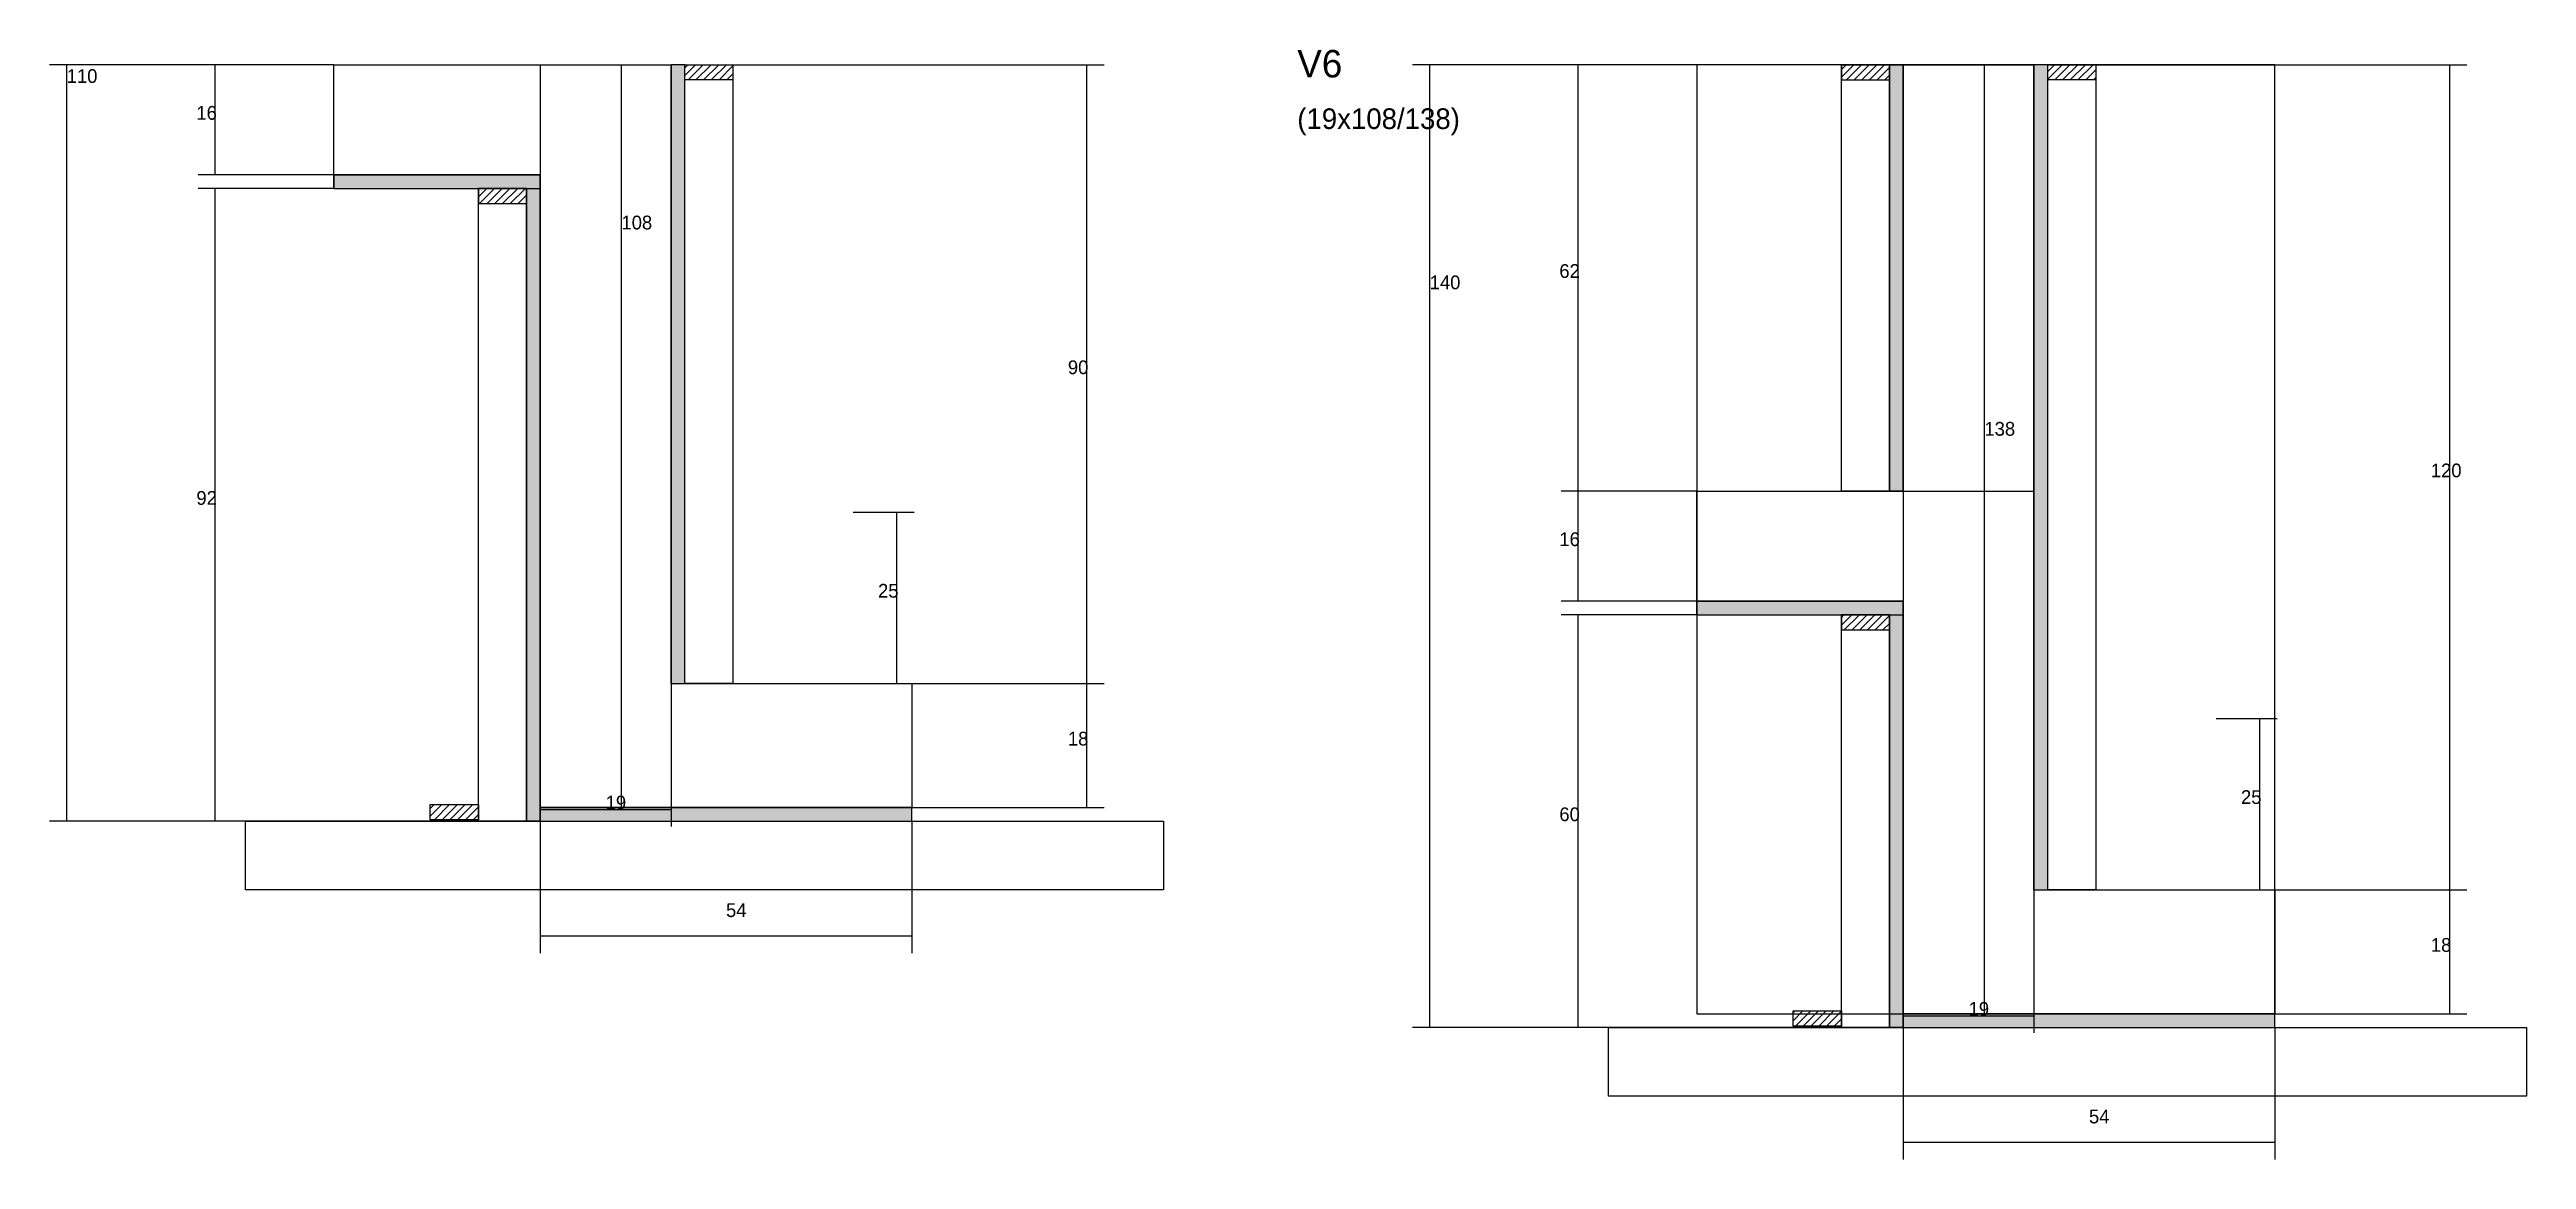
# Model space of a CAD drawing. Header units: metres. Extents: x -2848 to 22762, y -45195 to 1016.
# Drawn here: x 1237 to 1957, y -26710 to -26387 of the extents above; entities that cross this region are included whole.
import ezdxf

# ---------------------------------------------------------------- set-up
doc = ezdxf.new("R2010")
doc.units = ezdxf.units.M
for name, color, linetype in [('CONCRETO', 251, 'Continuous'), ('COTA', 4, 'Continuous'), ('Cota Seção (2x)', 4, 'Continuous'), ('Hachura', 253, 'Continuous'), ('Madeira', 126, 'Continuous'), ('Painéis', 200, 'Continuous'), ('Texto Seção', 7, 'Continuous')]:
    doc.layers.add(name, color=color, linetype=linetype)

msp = doc.modelspace()

# ---------------------------------------------------------------- texts
at = {"layer": 'COTA'}
for s, p in [('110', (1242.2, -26396.6)), ('16', (1279.9, -26407.3)), ('140', (1638.5, -26456.6)), ('62', (1676.2, -26453.3)), ('90', (1533.3, -26481.3)), ('120', (1929.6, -26511.3)), ('92', (1279.9, -26519.3)), ('16', (1676.2, -26531.3)), ('25', (1478.1, -26546.3)), ('18', (1533.3, -26589.3)), ('25', (1874.4, -26606.3)), ('60', (1676.2, -26611.3)), ('54', (1433.9, -26639.2)), ('18', (1929.6, -26649.3)), ('54', (1830.2, -26699.2))]:
    msp.add_text(s, height=4, dxfattribs=at).set_placement(p)
at = {"layer": 'Cota Seção (2x)'}
for s, p in [('108', (1403.5, -26439.2)), ('138', (1799.8, -26499.2)), ('19', (1398.9, -26607.9)), ('19', (1795.2, -26667.9))]:
    msp.add_text(s, height=4, dxfattribs=at).set_placement(p)
at = {"layer": 'Texto Seção'}
for s, height, p in [('V6', 8, (1600, -26395)), ('(19x108/138)', 6, (1600, -26410))]:
    msp.add_text(s, height=height, dxfattribs=at).set_placement(p)

# ---------------------------------------------------------------- hatches: boundary and pattern name
at = {"layer": 'Hachura'}
h = msp.add_hatch(color=8, dxfattribs=at)
h.dxf.hatch_style = 1
h.paths.add_polyline_path([(1417.9, -26571.3), (1421.9, -26571.3), (1421.9, -26391.3), (1417.9, -26391.3)])
h = msp.add_hatch(dxfattribs=at)
h.set_pattern_fill('ANSI31', scale=0.5)
h.paths.add_polyline_path([(1435.9, -26391.3), (1435.9, -26395.7), (1435.9, -26395.7), (1421.9, -26395.7), (1421.9, -26395.7), (1421.9, -26391.3), (1421.9, -26391.3), (1435.9, -26391.3)])
h = msp.add_hatch(dxfattribs=at)
h.set_pattern_fill('ANSI31', scale=0.5)
h.paths.add_polyline_path([(1758.2, -26391.3), (1758.2, -26395.7), (1758.2, -26395.7), (1772.2, -26395.7), (1772.2, -26395.7), (1772.2, -26391.3), (1772.2, -26391.3), (1758.2, -26391.3)])
h = msp.add_hatch(color=8, dxfattribs=at)
h.dxf.hatch_style = 1
h.paths.add_polyline_path([(1772.2, -26391.3), (1776.2, -26391.3), (1776.2, -26391.3), (1776.2, -26515.3), (1776.2, -26515.3), (1772.2, -26515.3), (1772.2, -26515.3), (1772.2, -26391.3)])
h = msp.add_hatch(color=8, dxfattribs=at)
h.dxf.hatch_style = 1
h.paths.add_polyline_path([(1814.2, -26631.3), (1818.2, -26631.3), (1818.2, -26391.3), (1814.2, -26391.3)])
h = msp.add_hatch(dxfattribs=at)
h.set_pattern_fill('ANSI31', scale=0.5)
h.paths.add_polyline_path([(1832.2, -26391.3), (1832.2, -26395.7), (1832.2, -26395.7), (1818.2, -26395.7), (1818.2, -26395.7), (1818.2, -26391.3), (1818.2, -26391.3), (1832.2, -26391.3)])
h = msp.add_hatch(color=8, dxfattribs=at)
h.dxf.hatch_style = 1
h.paths.add_polyline_path([(1379.9, -26427.3), (1379.9, -26423.3), (1379.9, -26423.3), (1319.9, -26423.3), (1319.9, -26423.3), (1319.9, -26427.3), (1319.9, -26427.3), (1379.9, -26427.3)])
h = msp.add_hatch(dxfattribs=at)
h.set_pattern_fill('ANSI31', scale=0.5)
h.paths.add_polyline_path([(1361.9, -26427.3), (1361.9, -26431.7), (1361.9, -26431.7), (1375.9, -26431.7), (1375.9, -26431.7), (1375.9, -26427.3), (1375.9, -26427.3), (1361.9, -26427.3)])
h = msp.add_hatch(color=8, dxfattribs=at)
h.dxf.hatch_style = 1
h.paths.add_polyline_path([(1379.9, -26427.3), (1375.9, -26427.3), (1375.9, -26611.3), (1379.9, -26611.3)])
h = msp.add_hatch(color=8, dxfattribs=at)
h.dxf.hatch_style = 1
h.paths.add_polyline_path([(1776.2, -26551.3), (1776.2, -26547.3), (1776.2, -26547.3), (1716.2, -26547.3), (1716.2, -26547.3), (1716.2, -26551.3), (1716.2, -26551.3), (1776.2, -26551.3)])
h = msp.add_hatch(dxfattribs=at)
h.set_pattern_fill('ANSI31', scale=0.5)
h.paths.add_polyline_path([(1758.2, -26551.3), (1758.2, -26555.7), (1758.2, -26555.7), (1772.2, -26555.7), (1772.2, -26555.7), (1772.2, -26551.3), (1772.2, -26551.3), (1758.2, -26551.3)])
h = msp.add_hatch(color=8, dxfattribs=at)
h.dxf.hatch_style = 1
h.paths.add_polyline_path([(1776.2, -26551.3), (1772.2, -26551.3), (1772.2, -26671.3), (1776.2, -26671.3)])
h = msp.add_hatch(dxfattribs=at)
h.set_pattern_fill('ANSI31', scale=0.5)
h.paths.add_polyline_path([(1347.9, -26610.9), (1347.9, -26606.5), (1347.9, -26606.5), (1361.9, -26606.5), (1361.9, -26606.5), (1361.9, -26610.9), (1361.9, -26610.9), (1347.9, -26610.9)])
h = msp.add_hatch(color=8, dxfattribs=at)
h.dxf.hatch_style = 1
h.paths.add_polyline_path([(1487.9, -26611.3), (1487.9, -26607.3), (1487.9, -26607.3), (1379.9, -26607.3), (1379.9, -26607.3), (1379.9, -26611.3), (1379.9, -26611.3), (1487.9, -26611.3)])
h = msp.add_hatch(dxfattribs=at)
h.set_pattern_fill('ANSI31', scale=0.5)
h.paths.add_polyline_path([(1744.2, -26670.9), (1744.2, -26666.5), (1744.2, -26666.5), (1758.2, -26666.5), (1758.2, -26666.5), (1758.2, -26670.9), (1758.2, -26670.9), (1744.2, -26670.9)])
h = msp.add_hatch(color=8, dxfattribs=at)
h.dxf.hatch_style = 1
h.paths.add_polyline_path([(1884.2, -26671.3), (1884.2, -26667.3), (1884.2, -26667.3), (1776.2, -26667.3), (1776.2, -26667.3), (1776.2, -26671.3), (1776.2, -26671.3), (1884.2, -26671.3)])

# ---------------------------------------------------------------- linework, layer by layer
at = {"layer": 'CONCRETO'}
for points in [[(1417.9, -26391.3), (1417.9, -26571.3), (1487.9, -26571.3), (1487.9, -26607.3), (1487.9, -26607.3), (1487.9, -26607.3), (1379.9, -26607.3), (1379.9, -26423.3), (1319.9, -26423.3), (1319.9, -26391.3), (1417.9, -26391.3)], [(1814.2, -26391.3), (1814.2, -26631.3), (1884.2, -26631.3), (1884.2, -26667.3), (1884.2, -26667.3), (1884.2, -26667.3), (1776.2, -26667.3), (1776.2, -26547.3), (1716.2, -26547.3), (1716.2, -26515.3), (1776.2, -26515.3)], [(1776.2, -26515.3), (1776.2, -26399.3), (1776.2, -26391.3), (1814.2, -26391.3)]]:
    msp.add_lwpolyline(points, dxfattribs=at)
for points in [[(1716.2, -26667.3), (1884.2, -26667.3), (1884.2, -26391.3), (1716.2, -26391.3)], [(1776.2, -26515.3), (1814.2, -26515.3), (1814.2, -26391.3), (1776.2, -26391.3)]]:
    msp.add_lwpolyline(points, close=True, dxfattribs=at)
at = {"layer": 'COTA'}
for p, q in [((1319.9, -26391.3), (1237.2, -26391.3)), ((1242.2, -26611.3), (1242.2, -26391.3)), ((1319.9, -26391.3), (1280.4, -26391.3)), ((1285.4, -26423.3), (1285.4, -26391.3)), ((1435.9, -26391.3), (1543.8, -26391.3)), ((1538.8, -26571.3), (1538.8, -26391.3)), ((1767.8, -26391.3), (1633.5, -26391.3)), ((1638.5, -26671.3), (1638.5, -26391.3)), ((1767.8, -26391.3), (1676.7, -26391.3)), ((1681.7, -26515.3), (1681.7, -26391.3)), ((1832.2, -26391.3), (1940.1, -26391.3)), ((1935.1, -26631.3), (1935.1, -26391.3)), ((1319.9, -26423.3), (1280.4, -26423.3)), ((1319.9, -26427.3), (1280.4, -26427.3)), ((1285.4, -26611.3), (1285.4, -26427.3)), ((1716.2, -26515.3), (1676.7, -26515.3)), ((1716.2, -26515.3), (1676.7, -26515.3)), ((1681.7, -26547.3), (1681.7, -26515.3)), ((1470.9, -26521.4), (1488.6, -26521.4)), ((1483.6, -26571.3), (1483.6, -26521.4)), ((1716.2, -26547.3), (1676.7, -26547.3)), ((1716.2, -26551.3), (1676.7, -26551.3)), ((1681.7, -26671.3), (1681.7, -26551.3)), ((1470.9, -26571.3), (1488.6, -26571.3)), ((1487.9, -26571.3), (1543.8, -26571.3)), ((1487.9, -26571.3), (1543.8, -26571.3)), ((1538.8, -26607.3), (1538.8, -26571.3)), ((1867.2, -26581.4), (1884.9, -26581.4)), ((1879.9, -26631.3), (1879.9, -26581.4)), ((1361.9, -26611.3), (1237.2, -26611.3)), ((1361.9, -26611.3), (1280.4, -26611.3)), ((1379.9, -26611.3), (1379.9, -26649.7)), ((1487.9, -26607.3), (1543.8, -26607.3)), ((1487.9, -26611.3), (1487.9, -26649.7)), ((1867.2, -26631.3), (1884.9, -26631.3)), ((1884.2, -26631.3), (1940.1, -26631.3)), ((1884.2, -26631.3), (1940.1, -26631.3)), ((1935.1, -26667.3), (1935.1, -26631.3)), ((1379.9, -26644.7), (1487.9, -26644.7)), ((1884.2, -26667.3), (1940.1, -26667.3)), ((1758.2, -26671.3), (1633.5, -26671.3)), ((1758.2, -26671.3), (1676.7, -26671.3)), ((1776.2, -26671.3), (1776.2, -26709.7)), ((1884.2, -26671.3), (1884.2, -26709.7)), ((1776.2, -26704.7), (1884.2, -26704.7))]:
    msp.add_line(p, q, dxfattribs=at)
at = {"layer": 'Cota Seção (2x)'}
for p, q in [((1379.9, -26391.3), (1408.5, -26391.3)), ((1379.9, -26391.3), (1379.9, -26612.9)), ((1403.5, -26607.3), (1403.5, -26391.3)), ((1417.9, -26391.3), (1417.9, -26612.9)), ((1776.2, -26391.3), (1804.8, -26391.3)), ((1776.2, -26391.3), (1776.2, -26672.9)), ((1799.8, -26667.3), (1799.8, -26391.3)), ((1814.2, -26391.3), (1814.2, -26672.9)), ((1379.9, -26607.3), (1408.5, -26607.3)), ((1379.9, -26607.9), (1417.9, -26607.9)), ((1776.2, -26667.3), (1804.8, -26667.3)), ((1776.2, -26667.9), (1814.2, -26667.9))]:
    msp.add_line(p, q, dxfattribs=at)
at = {"layer": 'Madeira'}
for points in [[(1435.9, -26391.3), (1435.9, -26395.7), (1421.9, -26395.7), (1421.9, -26391.3)], [(1435.9, -26571.3), (1421.9, -26571.3), (1421.9, -26391.3), (1435.9, -26391.3)], [(1758.2, -26391.3), (1758.2, -26395.7), (1772.2, -26395.7), (1772.2, -26391.3)], [(1758.2, -26391.3), (1772.2, -26391.3), (1772.2, -26515.3), (1758.2, -26515.3)], [(1832.2, -26391.3), (1832.2, -26395.7), (1818.2, -26395.7), (1818.2, -26391.3)], [(1832.2, -26631.3), (1818.2, -26631.3), (1818.2, -26391.3), (1832.2, -26391.3)], [(1361.9, -26427.3), (1361.9, -26431.7), (1375.9, -26431.7), (1375.9, -26427.3)], [(1361.9, -26427.3), (1375.9, -26427.3), (1375.9, -26611.3), (1361.9, -26611.3)], [(1758.2, -26551.3), (1758.2, -26555.7), (1772.2, -26555.7), (1772.2, -26551.3)], [(1758.2, -26551.3), (1772.2, -26551.3), (1772.2, -26671.3), (1758.2, -26671.3)], [(1561.1, -26631.3), (1294.2, -26631.3), (1294.2, -26611.3), (1561.1, -26611.3)], [(1347.9, -26610.9), (1347.9, -26606.5), (1361.9, -26606.5), (1361.9, -26610.9)], [(1744.2, -26670.9), (1744.2, -26666.5), (1758.2, -26666.5), (1758.2, -26670.9)], [(1957.4, -26691.3), (1690.5, -26691.3), (1690.5, -26671.3), (1957.4, -26671.3)]]:
    msp.add_lwpolyline(points, close=True, dxfattribs=at)
at = {"layer": 'Painéis'}
for p, q in [((1417.9, -26571.3), (1417.9, -26391.3)), ((1776.2, -26515.3), (1776.2, -26391.3)), ((1814.2, -26631.3), (1814.2, -26391.3)), ((1319.9, -26423.3), (1379.9, -26423.3)), ((1319.9, -26427.3), (1319.9, -26423.3)), ((1379.9, -26427.3), (1379.9, -26423.3)), ((1379.9, -26611.3), (1379.9, -26427.3)), ((1716.2, -26547.3), (1776.2, -26547.3)), ((1716.2, -26551.3), (1716.2, -26547.3)), ((1776.2, -26551.3), (1776.2, -26547.3)), ((1776.2, -26671.3), (1776.2, -26551.3)), ((1379.9, -26607.3), (1487.9, -26607.3)), ((1379.9, -26611.3), (1379.9, -26607.3)), ((1487.9, -26611.3), (1487.9, -26607.3)), ((1776.2, -26667.3), (1884.2, -26667.3)), ((1776.2, -26671.3), (1776.2, -26667.3)), ((1884.2, -26671.3), (1884.2, -26667.3))]:
    msp.add_line(p, q, dxfattribs=at)
for points in [[(1421.9, -26391.3), (1417.9, -26391.3), (1417.9, -26571.3), (1421.9, -26571.3)], [(1772.2, -26391.3), (1776.2, -26391.3), (1776.2, -26515.3), (1772.2, -26515.3)], [(1818.2, -26391.3), (1814.2, -26391.3), (1814.2, -26631.3), (1818.2, -26631.3)], [(1379.9, -26427.3), (1379.9, -26423.3), (1319.9, -26423.3), (1319.9, -26427.3)], [(1375.9, -26427.3), (1379.9, -26427.3), (1379.9, -26611.3), (1375.9, -26611.3)], [(1776.2, -26551.3), (1776.2, -26547.3), (1716.2, -26547.3), (1716.2, -26551.3)], [(1772.2, -26551.3), (1776.2, -26551.3), (1776.2, -26671.3), (1772.2, -26671.3)], [(1487.9, -26611.3), (1487.9, -26607.3), (1379.9, -26607.3), (1379.9, -26611.3)], [(1884.2, -26671.3), (1884.2, -26667.3), (1776.2, -26667.3), (1776.2, -26671.3)]]:
    msp.add_lwpolyline(points, close=True, dxfattribs=at)

msp.set_redraw_order([(e.dxf.handle, doc.entitydb.next_handle()) for e in msp.query("TEXT MTEXT ATTDEF DIMENSION ARC_DIMENSION")])  # texts and dimensions are drawn at this point

doc.saveas('drawing.dxf')
